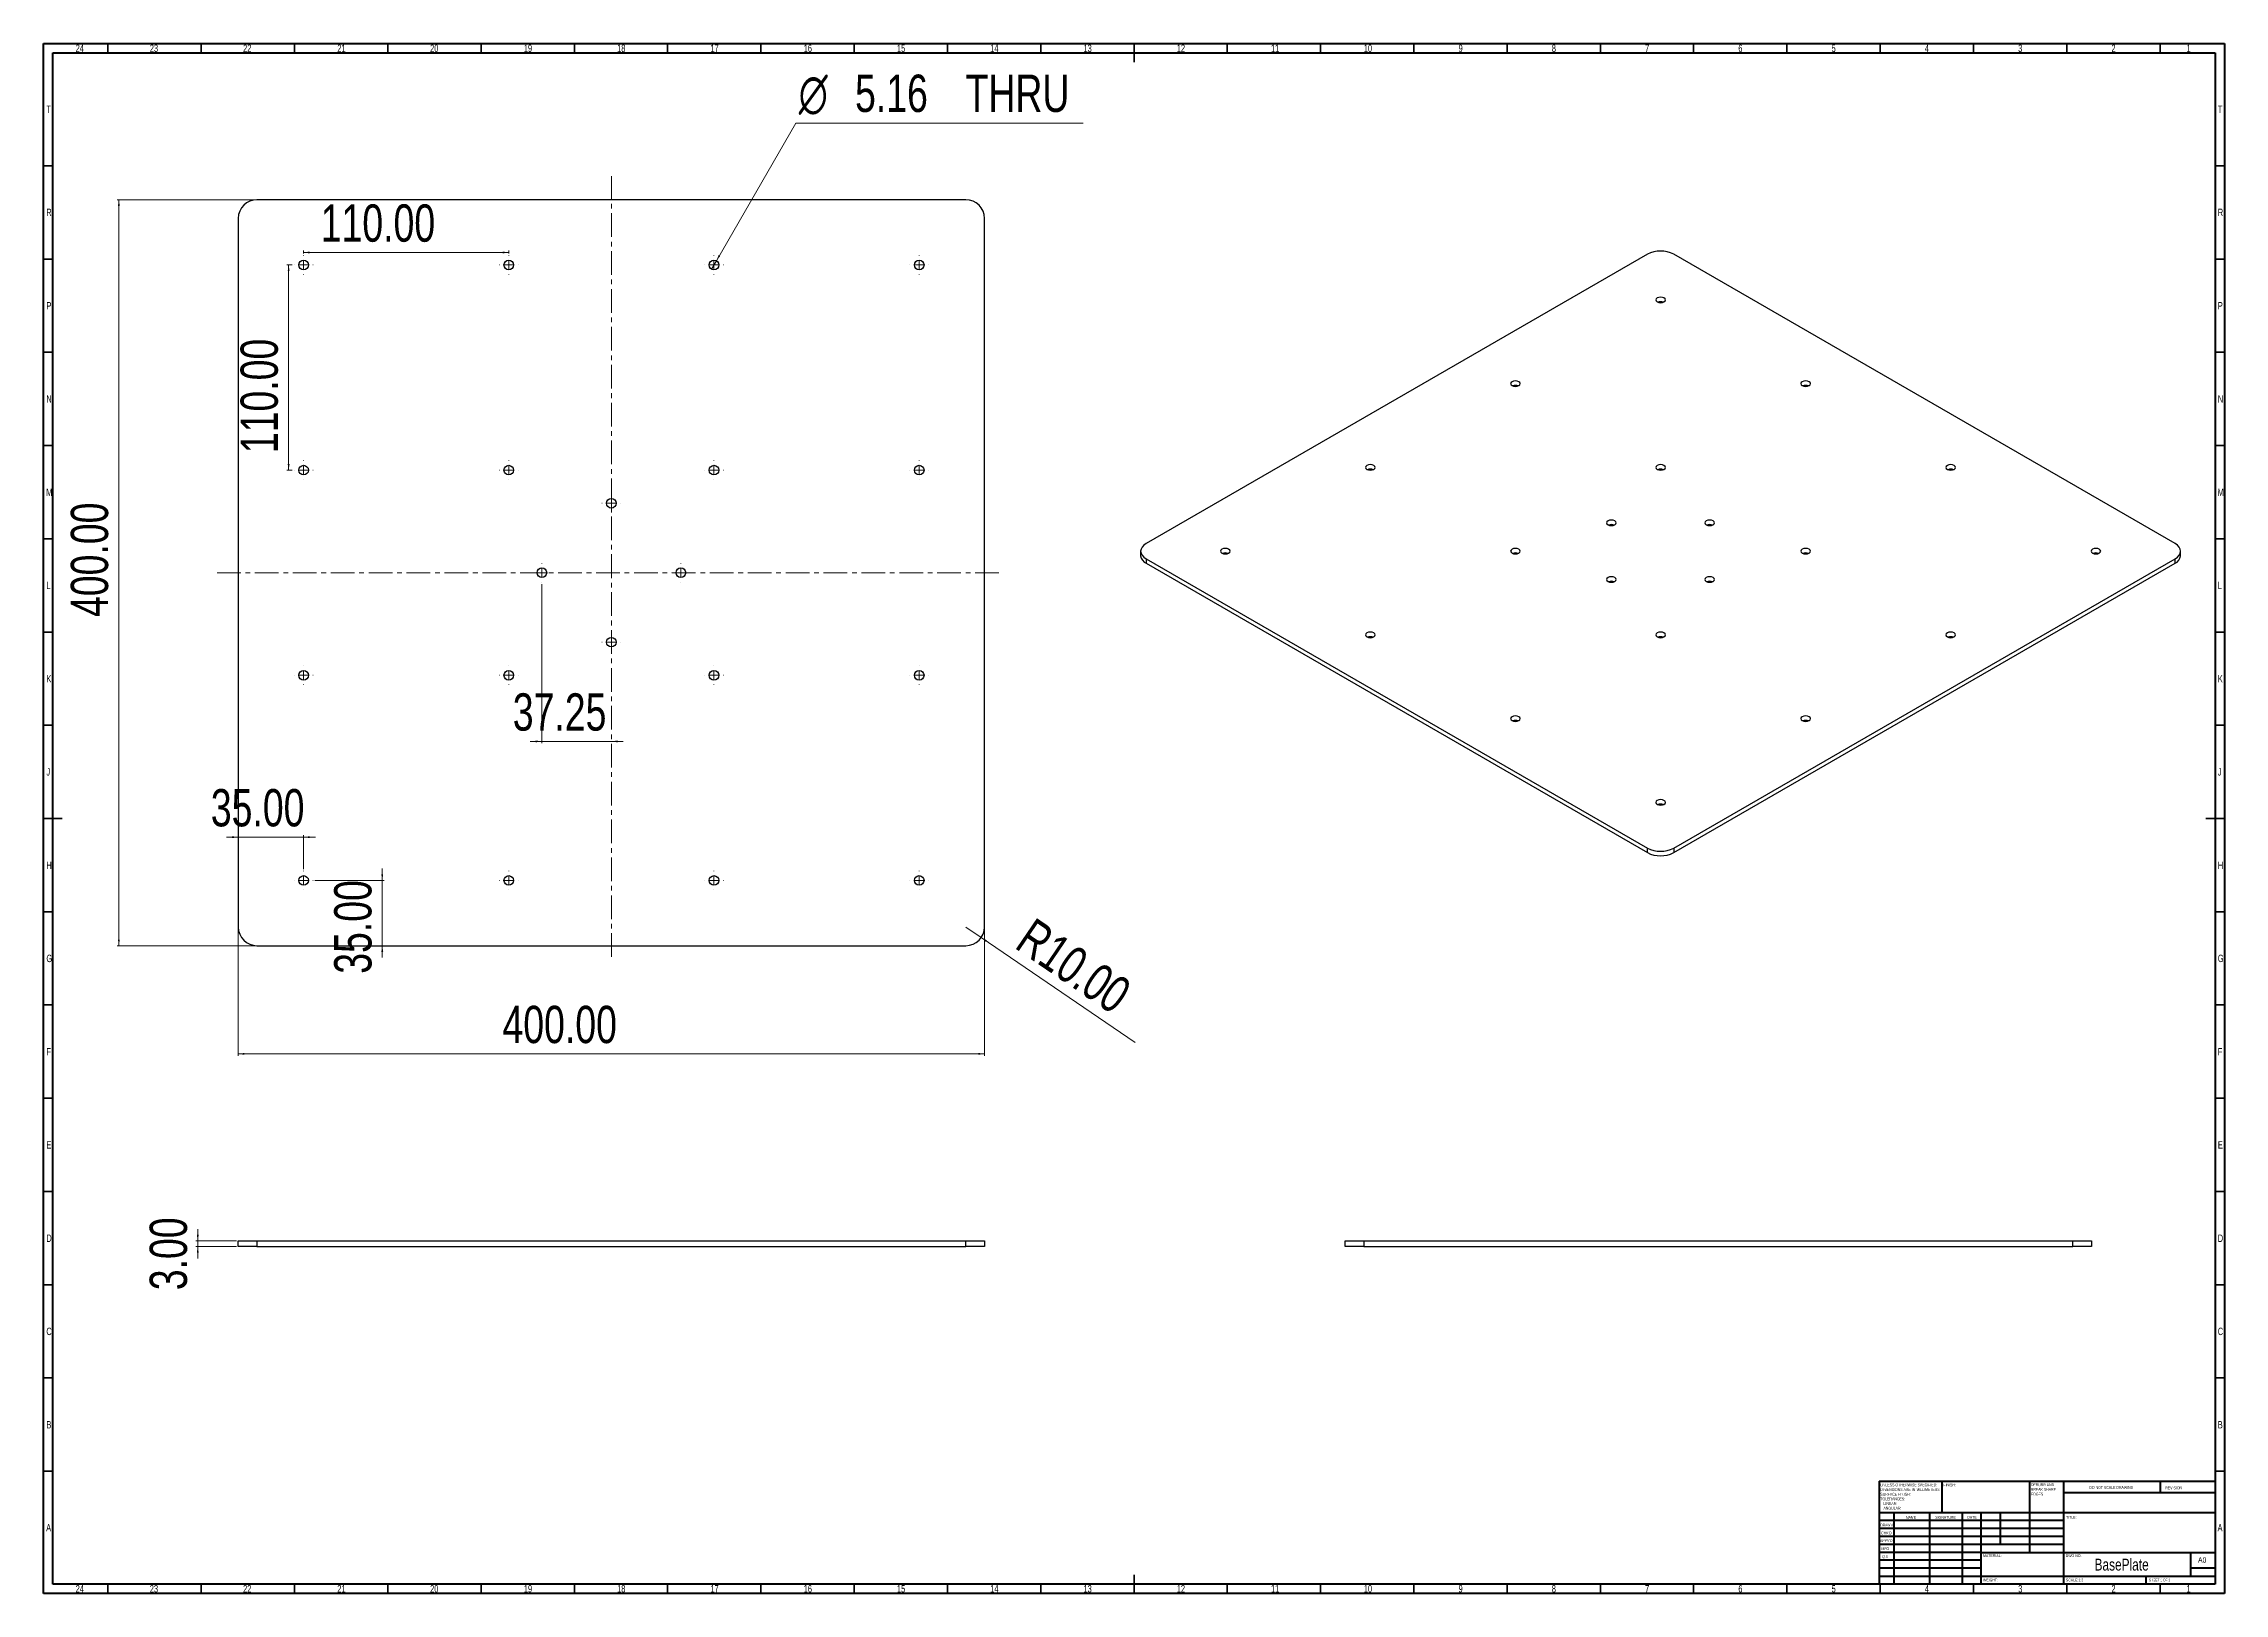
# Model space of a CAD drawing. Header units: inches. Extents: x 13597 to 24437, y 2931 to 11219.
# Drawn here: x 13597 to 14766, y 7395 to 8226 of the extents above; entities that cross this region are included whole.
import ezdxf

# ---------------------------------------------------------------- set-up
doc = ezdxf.new("R2010")
doc.units = ezdxf.units.IN
doc.header["$MEASUREMENT"] = 0
doc.linetypes.add('CENTERX2', pattern=[20.32, 12.7, -2.54, 2.54, -2.54])
doc.styles.add('SLDTEXTSTYLE0', font='TXT', dxfattribs={"width": 0.75})
doc.styles.add('SLDTEXTSTYLE1', font='TXT', dxfattribs={"width": 0.686449})
doc.styles.add('SLDTEXTSTYLE2', font='TXT', dxfattribs={"width": 0.6875})

msp = doc.modelspace()

# ---------------------------------------------------------------- texts
at = {"color": 7}
for s, height, style, width, p in [('24', 3.9687, 'SLDTEXTSTYLE0', 0.75, (13613.776, 8221.051)), ('23', 3.9687, 'SLDTEXTSTYLE0', 0.75, (13653.526, 8221.051)), ('22', 3.9687, 'SLDTEXTSTYLE0', 0.75, (13703.526, 8221.051)), ('21', 3.9687, 'SLDTEXTSTYLE0', 0.75, (13754.023, 8221.051)), ('20', 3.9687, 'SLDTEXTSTYLE0', 0.75, (13803.775, 8221.051)), ('19', 3.9687, 'SLDTEXTSTYLE0', 0.75, (13854.023, 8221.051)), ('18', 3.9687, 'SLDTEXTSTYLE0', 0.75, (13904.023, 8221.051)), ('17', 3.9687, 'SLDTEXTSTYLE0', 0.75, (13954.023, 8221.051)), ('16', 3.9687, 'SLDTEXTSTYLE0', 0.75, (14004.023, 8221.051)), ('15', 3.9687, 'SLDTEXTSTYLE0', 0.75, (14054.023, 8221.051)), ('14', 3.9687, 'SLDTEXTSTYLE0', 0.75, (14104.023, 8221.051)), ('13', 3.9687, 'SLDTEXTSTYLE0', 0.75, (14154.023, 8221.051)), ('12', 3.9687, 'SLDTEXTSTYLE0', 0.75, (14204.023, 8221.051)), ('11', 3.9687, 'SLDTEXTSTYLE0', 0.75, (14254.519, 8221.051)), ('10', 3.9687, 'SLDTEXTSTYLE0', 0.75, (14304.271, 8221.051)), ('9', 3.969, 'SLDTEXTSTYLE0', 0.75, (14355.055, 8221.051)), ('8', 3.969, 'SLDTEXTSTYLE0', 0.75, (14405.055, 8221.051)), ('7', 3.969, 'SLDTEXTSTYLE0', 0.75, (14455.055, 8221.051)), ('6', 3.969, 'SLDTEXTSTYLE0', 0.75, (14505.055, 8221.051)), ('5', 3.969, 'SLDTEXTSTYLE0', 0.75, (14555.055, 8221.051)), ('4', 3.969, 'SLDTEXTSTYLE0', 0.75, (14605.055, 8221.051)), ('3', 3.969, 'SLDTEXTSTYLE0', 0.75, (14655.055, 8221.051)), ('2', 3.969, 'SLDTEXTSTYLE0', 0.75, (14705.055, 8221.051)), ('1', 3.969, 'SLDTEXTSTYLE0', 0.75, (14745.301, 8221.051)), ('∅', 20, 'SLDTEXTSTYLE0', 0.75, (14001.387, 8188.588)), ('5.16', 20, 'SLDTEXTSTYLE0', 0.75, (14031.55, 8188.893)), ('THRU', 20, 'SLDTEXTSTYLE0', 0.75, (14090.772, 8188.893)), ('T', 3.969, 'SLDTEXTSTYLE0', 0.75, (13598.083, 8188.301)), ('T', 3.969, 'SLDTEXTSTYLE0', 0.75, (14762.083, 8188.301)), ('R', 3.969, 'SLDTEXTSTYLE0', 0.75, (13598.039, 8133.051)), ('110.00', 20, 'SLDTEXTSTYLE0', 0.75, (13745.127, 8119.328)), ('R', 3.969, 'SLDTEXTSTYLE0', 0.75, (14762.039, 8133.051)), ('P', 3.969, 'SLDTEXTSTYLE0', 0.75, (13598.08, 8082.994)), ('P', 3.969, 'SLDTEXTSTYLE0', 0.75, (14762.08, 8082.994)), ('N', 3.969, 'SLDTEXTSTYLE0', 0.75, (13598.058, 8033.051)), ('N', 3.969, 'SLDTEXTSTYLE0', 0.75, (14762.058, 8033.051)), ('M', 3.969, 'SLDTEXTSTYLE0', 0.75, (13597.956, 7982.994)), ('M', 3.969, 'SLDTEXTSTYLE0', 0.75, (14761.956, 7982.994)), ('L', 3.969, 'SLDTEXTSTYLE0', 0.75, (13598.049, 7933.051)), ('L', 3.969, 'SLDTEXTSTYLE0', 0.75, (14762.049, 7933.051)), ('K', 3.969, 'SLDTEXTSTYLE0', 0.75, (13598.083, 7882.994)), ('K', 3.969, 'SLDTEXTSTYLE0', 0.75, (14762.083, 7882.994)), ('37.25', 20, 'SLDTEXTSTYLE0', 0.75, (13848.086, 7857.157)), ('J', 3.969, 'SLDTEXTSTYLE0', 0.75, (13598.06, 7833.051)), ('J', 3.969, 'SLDTEXTSTYLE0', 0.75, (14762.06, 7833.051)), ('35.00', 20, 'SLDTEXTSTYLE0', 0.75, (13686.22, 7805.822)), ('H', 3.969, 'SLDTEXTSTYLE0', 0.75, (13598.085, 7782.994)), ('H', 3.969, 'SLDTEXTSTYLE0', 0.75, (14762.085, 7782.994)), ('G', 3.969, 'SLDTEXTSTYLE0', 0.75, (13598.081, 7733.051)), ('G', 3.969, 'SLDTEXTSTYLE0', 0.75, (14762.081, 7733.051)), ('400.00', 20, 'SLDTEXTSTYLE0', 0.75, (13842.557, 7689.617)), ('F', 3.969, 'SLDTEXTSTYLE0', 0.75, (13598.052, 7682.994)), ('F', 3.969, 'SLDTEXTSTYLE0', 0.75, (14762.052, 7682.994)), ('E', 3.969, 'SLDTEXTSTYLE0', 0.75, (13598.103, 7633.051)), ('E', 3.969, 'SLDTEXTSTYLE0', 0.75, (14762.103, 7633.051)), ('D', 3.969, 'SLDTEXTSTYLE0', 0.75, (13598.047, 7582.994)), ('D', 3.969, 'SLDTEXTSTYLE0', 0.75, (14762.047, 7582.994)), ('C', 3.969, 'SLDTEXTSTYLE0', 0.75, (13598.053, 7533.051)), ('C', 3.969, 'SLDTEXTSTYLE0', 0.75, (14762.053, 7533.051)), ('B', 3.969, 'SLDTEXTSTYLE0', 0.75, (13598.065, 7482.994)), ('B', 3.969, 'SLDTEXTSTYLE0', 0.75, (14762.065, 7482.994)), ('FINISH:', 1.5, 'SLDTEXTSTYLE0', 0.75, (14614.958, 7451.965)), ('DO NOT SCALE DRAWING', 1.5, 'SLDTEXTSTYLE0', 0.75, (14693.202, 7450.579)), ('REVISION', 1.5, 'SLDTEXTSTYLE0', 0.75, (14733.914, 7450.38)), ('NAME', 1.5, 'SLDTEXTSTYLE0', 0.75, (14594.909, 7434.547)), ('SIGNATURE', 1.5, 'SLDTEXTSTYLE0', 0.75, (14610.62, 7434.607)), ('DATE', 1.5, 'SLDTEXTSTYLE0', 0.75, (14627.802, 7434.622)), ('TITLE:', 1.5, 'SLDTEXTSTYLE0', 0.75, (14680.677, 7434.622)), ('A', 3.969, 'SLDTEXTSTYLE0', 0.75, (13597.934, 7427.801)), ("APPV'D", 1.5, 'SLDTEXTSTYLE0', 0.75, (14580.989, 7422.111)), ('DRAWN', 1.5, 'SLDTEXTSTYLE1', 0.686449, (14581.23, 7430.43)), ("CHK'D", 1.5, 'SLDTEXTSTYLE0', 0.75, (14581.526, 7426.207)), ('A', 3.969, 'SLDTEXTSTYLE0', 0.75, (14761.934, 7427.801)), ('MFG', 1.5, 'SLDTEXTSTYLE0', 0.75, (14581.711, 7417.761)), ('Q.A', 1.5, 'SLDTEXTSTYLE0', 0.75, (14582.096, 7413.55)), ('MATERIAL:', 1.5, 'SLDTEXTSTYLE0', 0.75, (14636.233, 7414.032)), ('DWG NO.', 1.5, 'SLDTEXTSTYLE0', 0.75, (14680.54, 7414.032)), ('BasePlate', 6.35, 'SLDTEXTSTYLE0', 0.75, (14695.995, 7406.802)), ('A0', 2.9104, 'SLDTEXTSTYLE0', 0.75, (14751.458, 7411.041)), ('WEIGHT:', 1.4986, 'SLDTEXTSTYLE0', 0.75, (14636.205, 7400.996)), ('SCALE:1:2', 1.5, 'SLDTEXTSTYLE0', 0.75, (14680.661, 7400.946)), ('SHEET 1 OF 1', 1.5, 'SLDTEXTSTYLE2', 0.6875, (14725.065, 7400.946)), ('24', 3.9687, 'SLDTEXTSTYLE0', 0.75, (13613.776, 7395.051)), ('23', 3.9687, 'SLDTEXTSTYLE0', 0.75, (13653.526, 7395.051)), ('22', 3.9687, 'SLDTEXTSTYLE0', 0.75, (13703.526, 7395.051)), ('21', 3.9687, 'SLDTEXTSTYLE0', 0.75, (13754.023, 7395.051)), ('20', 3.9687, 'SLDTEXTSTYLE0', 0.75, (13803.775, 7395.051)), ('19', 3.9687, 'SLDTEXTSTYLE0', 0.75, (13854.023, 7395.051)), ('18', 3.9687, 'SLDTEXTSTYLE0', 0.75, (13904.023, 7395.051)), ('17', 3.9687, 'SLDTEXTSTYLE0', 0.75, (13954.023, 7395.051)), ('16', 3.9687, 'SLDTEXTSTYLE0', 0.75, (14004.023, 7395.051)), ('15', 3.9687, 'SLDTEXTSTYLE0', 0.75, (14054.023, 7395.051)), ('14', 3.9687, 'SLDTEXTSTYLE0', 0.75, (14104.023, 7395.051)), ('13', 3.9687, 'SLDTEXTSTYLE0', 0.75, (14154.023, 7395.051)), ('12', 3.9687, 'SLDTEXTSTYLE0', 0.75, (14204.023, 7395.051)), ('11', 3.9687, 'SLDTEXTSTYLE0', 0.75, (14254.519, 7395.051)), ('10', 3.9687, 'SLDTEXTSTYLE0', 0.75, (14304.271, 7395.051)), ('9', 3.969, 'SLDTEXTSTYLE0', 0.75, (14355.055, 7395.051)), ('8', 3.969, 'SLDTEXTSTYLE0', 0.75, (14405.055, 7395.051)), ('7', 3.969, 'SLDTEXTSTYLE0', 0.75, (14455.055, 7395.051)), ('6', 3.969, 'SLDTEXTSTYLE0', 0.75, (14505.055, 7395.051)), ('5', 3.969, 'SLDTEXTSTYLE0', 0.75, (14555.055, 7395.051)), ('4', 3.969, 'SLDTEXTSTYLE0', 0.75, (14605.055, 7395.051)), ('3', 3.969, 'SLDTEXTSTYLE0', 0.75, (14655.055, 7395.051)), ('2', 3.969, 'SLDTEXTSTYLE0', 0.75, (14705.055, 7395.051)), ('1', 3.969, 'SLDTEXTSTYLE0', 0.75, (14745.301, 7395.051))]:
    msp.add_text(s, height=height, dxfattribs=dict(at, style=style, width=width)).set_placement(p)
at = {"color": 7, "style": 'SLDTEXTSTYLE0', "width": 0.75}
for s, rotation, p in [('110.00', 90, (13722.149, 8005.955)), ('400.00', 90, (13631.157, 7918.092)), ('35.00', 90, (13772.33, 7726.794)), ('R10.00', 325.735661, (14116.452, 7740.977)), ('3.00', 90, (13673.445, 7557.114))]:
    msp.add_text(s, height=20, rotation=rotation, dxfattribs=at).set_placement(p)
at = {"color": 0, "style": 'SLDTEXTSTYLE0', "width": 0.75}
for s, p in [('SURFACE FINISH:', (14581.181, 7446.966)), ('UNLESS OTHERWISE SPECIFIED:', (14581.181, 7451.966)), ('DIMENSIONS ARE IN MILLIMETERS', (14581.181, 7449.466)), ('DEBURR AND', (14661.896, 7452.049)), ('BREAK SHARP', (14661.896, 7449.549)), ('EDGES', (14661.896, 7447.049)), ('TOLERANCES:', (14581.181, 7444.466)), ('ANGULAR:', (14582.868, 7439.466)), ('LINEAR:', (14582.868, 7441.966))]:
    msp.add_text(s, height=1.5, dxfattribs=at).set_placement(p)

# ---------------------------------------------------------------- linework, layer by layer
at = {"color": 7, "linetype": 'Continuous', "lineweight": 70}
for p, q in [((13596.587, 7394.546), (13596.587, 8225.546)), ((13596.587, 8225.546), (14765.587, 8225.546)), ((13601.587, 7399.546), (13601.587, 8220.546)), ((13601.587, 8220.546), (14760.587, 8220.546)), ((14760.587, 8220.546), (14760.587, 7399.546)), ((14765.587, 8225.546), (14765.587, 7394.546)), ((14765.587, 7394.546), (13596.587, 7394.546)), ((14760.587, 7399.546), (13601.587, 7399.546))]:
    msp.add_line(p, q, dxfattribs=at)
at = {"color": 7, "linetype": 'Continuous', "lineweight": 35}
for p, q in [((13631.087, 8220.546), (13631.087, 8225.546)), ((13681.087, 8220.546), (13681.087, 8225.546)), ((13731.087, 8220.546), (13731.087, 8225.546)), ((13781.087, 8220.546), (13781.087, 8225.546)), ((13831.087, 8220.546), (13831.087, 8225.546)), ((13881.087, 8220.546), (13881.087, 8225.546)), ((13931.087, 8220.546), (13931.087, 8225.546)), ((13981.087, 8220.546), (13981.087, 8225.546)), ((14031.087, 8220.546), (14031.087, 8225.546)), ((14081.087, 8220.546), (14081.087, 8225.546)), ((14131.087, 8220.546), (14131.087, 8225.546)), ((14181.087, 8225.546), (14181.087, 8215.546)), ((14181.087, 8220.546), (14181.087, 8225.546)), ((14231.087, 8220.546), (14231.087, 8225.546)), ((14281.087, 8220.546), (14281.087, 8225.546)), ((14331.087, 8220.546), (14331.087, 8225.546)), ((14381.087, 8220.546), (14381.087, 8225.546)), ((14431.087, 8220.546), (14431.087, 8225.546)), ((14481.087, 8220.546), (14481.087, 8225.546)), ((14531.087, 8220.546), (14531.087, 8225.546)), ((14581.087, 8220.546), (14581.087, 8225.546)), ((14631.087, 8220.546), (14631.087, 8225.546)), ((14681.087, 8220.546), (14681.087, 8225.546)), ((14731.087, 8220.546), (14731.087, 8225.546)), ((13601.587, 8160.046), (13596.587, 8160.046)), ((14760.587, 8160.046), (14765.587, 8160.046)), ((13601.587, 8110.046), (13596.587, 8110.046)), ((14760.587, 8110.046), (14765.587, 8110.046)), ((13601.587, 8060.046), (13596.587, 8060.046)), ((14760.587, 8060.046), (14765.587, 8060.046)), ((13601.587, 8010.046), (13596.587, 8010.046)), ((14760.587, 8010.046), (14765.587, 8010.046)), ((13601.587, 7960.046), (13596.587, 7960.046)), ((14760.587, 7960.046), (14765.587, 7960.046)), ((13601.587, 7910.046), (13596.587, 7910.046)), ((14760.587, 7910.046), (14765.587, 7910.046)), ((13601.587, 7860.046), (13596.587, 7860.046)), ((14760.587, 7860.046), (14765.587, 7860.046)), ((13596.587, 7810.046), (13606.587, 7810.046)), ((13601.587, 7810.046), (13596.587, 7810.046)), ((14765.587, 7810.046), (14755.587, 7810.046)), ((14760.587, 7810.046), (14765.587, 7810.046)), ((13601.587, 7760.046), (13596.587, 7760.046)), ((14760.587, 7760.046), (14765.587, 7760.046)), ((13601.587, 7710.046), (13596.587, 7710.046)), ((14760.587, 7710.046), (14765.587, 7710.046)), ((13601.587, 7660.046), (13596.587, 7660.046)), ((14760.587, 7660.046), (14765.587, 7660.046)), ((13601.587, 7610.046), (13596.587, 7610.046)), ((14760.587, 7610.046), (14765.587, 7610.046)), ((13601.587, 7560.046), (13596.587, 7560.046)), ((14760.587, 7560.046), (14765.587, 7560.046)), ((13601.587, 7510.046), (13596.587, 7510.046)), ((14760.587, 7510.046), (14765.587, 7510.046)), ((13601.587, 7460.046), (13596.587, 7460.046)), ((14760.587, 7460.046), (14765.587, 7460.046)), ((14181.087, 7394.546), (14181.087, 7404.546)), ((13631.087, 7399.546), (13631.087, 7394.546)), ((13681.087, 7399.546), (13681.087, 7394.546)), ((13731.087, 7399.546), (13731.087, 7394.546)), ((13781.087, 7399.546), (13781.087, 7394.546)), ((13831.087, 7399.546), (13831.087, 7394.546)), ((13881.087, 7399.546), (13881.087, 7394.546)), ((13931.087, 7399.546), (13931.087, 7394.546)), ((13981.087, 7399.546), (13981.087, 7394.546)), ((14031.087, 7399.546), (14031.087, 7394.546)), ((14081.087, 7399.546), (14081.087, 7394.546)), ((14131.087, 7399.546), (14131.087, 7394.546)), ((14181.087, 7399.546), (14181.087, 7394.546)), ((14231.087, 7399.546), (14231.087, 7394.546)), ((14281.087, 7399.546), (14281.087, 7394.546)), ((14331.087, 7399.546), (14331.087, 7394.546)), ((14381.087, 7399.546), (14381.087, 7394.546)), ((14431.087, 7399.546), (14431.087, 7394.546)), ((14481.087, 7399.546), (14481.087, 7394.546)), ((14531.087, 7399.546), (14531.087, 7394.546)), ((14581.087, 7399.546), (14581.087, 7394.546)), ((14631.087, 7399.546), (14631.087, 7394.546)), ((14681.087, 7399.546), (14681.087, 7394.546)), ((14731.087, 7399.546), (14731.087, 7394.546))]:
    msp.add_line(p, q, dxfattribs=at)
at = {"color": 7, "linetype": 'Continuous', "lineweight": 0}
for p, q in [((13957.228, 8109.07), (13999.8, 8182.806)), ((13999.8, 8182.806), (14153.911, 8182.806)), ((13709.938, 8141.836), (13635.938, 8141.836)), ((13636.938, 8141.836), (13636.938, 7741.836)), ((13735.938, 8112.916), (13735.938, 8114.547)), ((13735.938, 8113.547), (13845.938, 8113.547)), ((13845.938, 8112.916), (13845.938, 8114.547)), ((13729.858, 8106.836), (13726.93, 8106.836)), ((13727.93, 8106.836), (13727.93, 7996.836)), ((13954.648, 8104.601), (13957.228, 8109.07)), ((13729.858, 7996.836), (13726.93, 7996.836)), ((13863.688, 7935.756), (13863.688, 7850.376)), ((13863.688, 7851.376), (13857.338, 7851.376)), ((13863.688, 7851.376), (13900.938, 7851.376)), ((13900.938, 7851.376), (13907.288, 7851.376)), ((13700.938, 7800.041), (13694.588, 7800.041)), ((13735.938, 7800.041), (13700.938, 7800.041)), ((13735.938, 7782.916), (13735.938, 7801.041)), ((13735.938, 7800.041), (13742.288, 7800.041)), ((13742.018, 7776.836), (13779.112, 7776.836)), ((13778.112, 7776.836), (13778.112, 7783.186)), ((13778.112, 7776.836), (13778.112, 7741.836)), ((13700.938, 7750.836), (13700.938, 7682.836)), ((14099.202, 7746.205), (14090.938, 7751.836)), ((14100.938, 7750.836), (14100.938, 7682.836)), ((13709.938, 7741.836), (13635.938, 7741.836)), ((13778.112, 7741.836), (13778.112, 7735.486)), ((14099.202, 7746.205), (14181.76, 7689.964)), ((13700.938, 7683.836), (14100.938, 7683.836)), ((13679.227, 7583.556), (13679.227, 7589.906)), ((13699.938, 7583.556), (13678.227, 7583.556)), ((13699.938, 7580.556), (13678.227, 7580.556)), ((13679.227, 7583.556), (13679.227, 7580.556)), ((13679.227, 7580.556), (13679.227, 7574.206))]:
    msp.add_line(p, q, dxfattribs=at)
at = {"color": 7, "linetype": 'CENTERX2', "lineweight": 18}
for p, q in [((13900.938, 7735.792), (13900.938, 8154.402)), ((13689.565, 7941.836), (14110.611, 7941.836))]:
    msp.add_line(p, q, dxfattribs=at)
at = {"color": 7, "linetype": 'Continuous', "lineweight": 25}
for p, q in [((14090.938, 8141.836), (13710.938, 8141.836)), ((13700.938, 8131.836), (13700.938, 7751.836)), ((14100.938, 7751.836), (14100.938, 8131.836)), ((14456.281, 8112.598), (14187.581, 7957.481)), ((14739.124, 7957.481), (14470.424, 8112.598)), ((14462.365, 8089.482), (14461.528, 8089.159)), ((14463.353, 8089.596), (14462.365, 8089.482)), ((14464.34, 8089.482), (14463.353, 8089.596)), ((14465.177, 8089.159), (14464.34, 8089.482)), ((14460.969, 8088.676), (14460.773, 8088.106)), ((14460.773, 8088.106), (14460.969, 8087.536)), ((14461.528, 8089.159), (14460.969, 8088.676)), ((14460.969, 8087.536), (14461.528, 8087.053)), ((14461.528, 8087.053), (14462.365, 8086.73)), ((14462.365, 8086.73), (14463.353, 8086.617)), ((14463.353, 8086.617), (14464.34, 8086.73)), ((14464.34, 8086.73), (14465.177, 8087.053)), ((14465.736, 8088.676), (14465.177, 8089.159)), ((14465.177, 8087.053), (14465.736, 8087.536)), ((14465.933, 8088.106), (14465.736, 8088.676)), ((14465.736, 8087.536), (14465.933, 8088.106)), ((14383.187, 8043.774), (14382.991, 8043.204)), ((14382.991, 8043.204), (14383.187, 8042.634)), ((14383.746, 8044.257), (14383.187, 8043.774)), ((14384.583, 8044.58), (14383.746, 8044.257)), ((14385.571, 8044.693), (14384.583, 8044.58)), ((14386.558, 8044.58), (14385.571, 8044.693)), ((14387.395, 8044.257), (14386.558, 8044.58)), ((14387.954, 8043.774), (14387.395, 8044.257)), ((14388.151, 8043.204), (14387.954, 8043.774)), ((14387.954, 8042.634), (14388.151, 8043.204)), ((14538.751, 8043.774), (14538.554, 8043.204)), ((14538.554, 8043.204), (14538.751, 8042.634)), ((14539.31, 8044.257), (14538.751, 8043.774)), ((14540.147, 8044.58), (14539.31, 8044.257)), ((14541.134, 8044.693), (14540.147, 8044.58)), ((14542.122, 8044.58), (14541.134, 8044.693)), ((14542.959, 8044.257), (14542.122, 8044.58)), ((14543.518, 8043.774), (14542.959, 8044.257)), ((14543.714, 8043.204), (14543.518, 8043.774)), ((14543.518, 8042.634), (14543.714, 8043.204)), ((14383.187, 8042.634), (14383.746, 8042.151)), ((14383.746, 8042.151), (14384.583, 8041.828)), ((14384.583, 8041.828), (14385.571, 8041.714)), ((14385.571, 8041.714), (14386.558, 8041.828)), ((14386.558, 8041.828), (14387.395, 8042.151)), ((14387.395, 8042.151), (14387.954, 8042.634)), ((14538.751, 8042.634), (14539.31, 8042.151)), ((14539.31, 8042.151), (14540.147, 8041.828)), ((14540.147, 8041.828), (14541.134, 8041.714)), ((14541.134, 8041.714), (14542.122, 8041.828)), ((14542.122, 8041.828), (14542.959, 8042.151)), ((14542.959, 8042.151), (14543.518, 8042.634)), ((14305.405, 7998.871), (14305.209, 7998.301)), ((14305.209, 7998.301), (14305.405, 7997.731)), ((14305.965, 7999.354), (14305.405, 7998.871)), ((14305.405, 7997.731), (14305.965, 7997.248)), ((14306.802, 7999.677), (14305.965, 7999.354)), ((14305.965, 7997.248), (14306.802, 7996.925)), ((14307.789, 7999.791), (14306.802, 7999.677)), ((14306.802, 7996.925), (14307.789, 7996.812)), ((14308.776, 7999.677), (14307.789, 7999.791)), ((14307.789, 7996.812), (14308.776, 7996.925)), ((14309.613, 7999.354), (14308.776, 7999.677)), ((14308.776, 7996.925), (14309.613, 7997.248)), ((14310.173, 7998.871), (14309.613, 7999.354)), ((14309.613, 7997.248), (14310.173, 7997.731)), ((14310.369, 7998.301), (14310.173, 7998.871)), ((14310.173, 7997.731), (14310.369, 7998.301)), ((14460.969, 7998.871), (14460.773, 7998.301)), ((14460.773, 7998.301), (14460.969, 7997.731)), ((14461.528, 7999.354), (14460.969, 7998.871)), ((14460.969, 7997.731), (14461.528, 7997.248)), ((14462.365, 7999.677), (14461.528, 7999.354)), ((14461.528, 7997.248), (14462.365, 7996.925)), ((14463.353, 7999.791), (14462.365, 7999.677)), ((14462.365, 7996.925), (14463.353, 7996.812)), ((14464.34, 7999.677), (14463.353, 7999.791)), ((14463.353, 7996.812), (14464.34, 7996.925)), ((14465.177, 7999.354), (14464.34, 7999.677)), ((14464.34, 7996.925), (14465.177, 7997.248)), ((14465.736, 7998.871), (14465.177, 7999.354)), ((14465.177, 7997.248), (14465.736, 7997.731)), ((14465.933, 7998.301), (14465.736, 7998.871)), ((14465.736, 7997.731), (14465.933, 7998.301)), ((14616.532, 7998.871), (14616.336, 7998.301)), ((14616.336, 7998.301), (14616.532, 7997.731)), ((14617.092, 7999.354), (14616.532, 7998.871)), ((14616.532, 7997.731), (14617.092, 7997.248)), ((14617.929, 7999.677), (14617.092, 7999.354)), ((14617.092, 7997.248), (14617.929, 7996.925)), ((14618.916, 7999.791), (14617.929, 7999.677)), ((14617.929, 7996.925), (14618.916, 7996.812)), ((14619.903, 7999.677), (14618.916, 7999.791)), ((14618.916, 7996.812), (14619.903, 7996.925)), ((14620.74, 7999.354), (14619.903, 7999.677)), ((14619.903, 7996.925), (14620.74, 7997.248)), ((14621.3, 7998.871), (14620.74, 7999.354)), ((14620.74, 7997.248), (14621.3, 7997.731)), ((14621.496, 7998.301), (14621.3, 7998.871)), ((14621.3, 7997.731), (14621.496, 7998.301)), ((14434.629, 7969.174), (14434.433, 7968.604)), ((14434.433, 7968.604), (14434.629, 7968.035)), ((14435.188, 7969.658), (14434.629, 7969.174)), ((14434.629, 7968.035), (14435.188, 7967.551)), ((14436.025, 7969.981), (14435.188, 7969.658)), ((14435.188, 7967.551), (14436.025, 7967.228)), ((14437.013, 7970.094), (14436.025, 7969.981)), ((14436.025, 7967.228), (14437.013, 7967.115)), ((14438, 7969.981), (14437.013, 7970.094)), ((14437.013, 7967.115), (14438, 7967.228)), ((14438.837, 7969.658), (14438, 7969.981)), ((14438, 7967.228), (14438.837, 7967.551)), ((14439.396, 7969.174), (14438.837, 7969.658)), ((14438.837, 7967.551), (14439.396, 7968.035)), ((14439.593, 7968.604), (14439.396, 7969.174)), ((14439.396, 7968.035), (14439.593, 7968.604)), ((14487.309, 7969.174), (14487.112, 7968.604)), ((14487.112, 7968.604), (14487.309, 7968.035)), ((14487.868, 7969.658), (14487.309, 7969.174)), ((14487.309, 7968.035), (14487.868, 7967.551)), ((14488.705, 7969.981), (14487.868, 7969.658)), ((14487.868, 7967.551), (14488.705, 7967.228)), ((14489.692, 7970.094), (14488.705, 7969.981)), ((14488.705, 7967.228), (14489.692, 7967.115)), ((14490.68, 7969.981), (14489.692, 7970.094)), ((14489.692, 7967.115), (14490.68, 7967.228)), ((14491.517, 7969.658), (14490.68, 7969.981)), ((14490.68, 7967.228), (14491.517, 7967.551)), ((14492.076, 7969.174), (14491.517, 7969.658)), ((14491.517, 7967.551), (14492.076, 7968.035)), ((14492.272, 7968.604), (14492.076, 7969.174)), ((14492.076, 7968.035), (14492.272, 7968.604)), ((14184.844, 7954.525), (14184.652, 7953.399)), ((14184.652, 7953.399), (14184.652, 7950.949)), ((14184.652, 7953.399), (14184.844, 7952.273)), ((14185.413, 7955.608), (14184.844, 7954.525)), ((14184.844, 7952.273), (14185.413, 7951.19)), ((14186.337, 7956.606), (14185.413, 7955.608)), ((14185.413, 7951.19), (14186.337, 7950.192)), ((14187.581, 7957.481), (14186.337, 7956.606)), ((14186.337, 7950.192), (14187.581, 7949.317)), ((14187.581, 7949.317), (14456.281, 7794.199)), ((14187.581, 7949.317), (14187.581, 7946.867)), ((14227.624, 7953.969), (14227.427, 7953.399)), ((14227.427, 7953.399), (14227.624, 7952.829)), ((14228.183, 7954.452), (14227.624, 7953.969)), ((14227.624, 7952.829), (14228.183, 7952.346)), ((14229.02, 7954.775), (14228.183, 7954.452)), ((14228.183, 7952.346), (14229.02, 7952.023)), ((14230.007, 7954.888), (14229.02, 7954.775)), ((14229.02, 7952.023), (14230.007, 7951.909)), ((14230.995, 7954.775), (14230.007, 7954.888)), ((14230.007, 7951.909), (14230.995, 7952.023)), ((14231.832, 7954.452), (14230.995, 7954.775)), ((14230.995, 7952.023), (14231.832, 7952.346)), ((14232.391, 7953.969), (14231.832, 7954.452)), ((14231.832, 7952.346), (14232.391, 7952.829)), ((14232.587, 7953.399), (14232.391, 7953.969)), ((14232.391, 7952.829), (14232.587, 7953.399)), ((14383.187, 7953.969), (14382.991, 7953.399)), ((14382.991, 7953.399), (14383.187, 7952.829)), ((14383.746, 7954.452), (14383.187, 7953.969)), ((14383.187, 7952.829), (14383.746, 7952.346)), ((14384.583, 7954.775), (14383.746, 7954.452)), ((14383.746, 7952.346), (14384.583, 7952.023)), ((14385.571, 7954.888), (14384.583, 7954.775)), ((14384.583, 7952.023), (14385.571, 7951.909)), ((14386.558, 7954.775), (14385.571, 7954.888)), ((14385.571, 7951.909), (14386.558, 7952.023)), ((14387.395, 7954.452), (14386.558, 7954.775)), ((14386.558, 7952.023), (14387.395, 7952.346)), ((14387.954, 7953.969), (14387.395, 7954.452)), ((14387.395, 7952.346), (14387.954, 7952.829)), ((14388.151, 7953.399), (14387.954, 7953.969)), ((14387.954, 7952.829), (14388.151, 7953.399)), ((14470.424, 7794.199), (14739.124, 7949.317)), ((14538.751, 7953.969), (14538.554, 7953.399)), ((14538.554, 7953.399), (14538.751, 7952.829)), ((14539.31, 7954.452), (14538.751, 7953.969)), ((14538.751, 7952.829), (14539.31, 7952.346)), ((14540.147, 7954.775), (14539.31, 7954.452)), ((14539.31, 7952.346), (14540.147, 7952.023)), ((14541.134, 7954.888), (14540.147, 7954.775)), ((14540.147, 7952.023), (14541.134, 7951.909)), ((14542.122, 7954.775), (14541.134, 7954.888)), ((14541.134, 7951.909), (14542.122, 7952.023)), ((14542.959, 7954.452), (14542.122, 7954.775)), ((14542.122, 7952.023), (14542.959, 7952.346)), ((14543.518, 7953.969), (14542.959, 7954.452)), ((14542.959, 7952.346), (14543.518, 7952.829)), ((14543.714, 7953.399), (14543.518, 7953.969)), ((14543.518, 7952.829), (14543.714, 7953.399)), ((14694.314, 7953.969), (14694.118, 7953.399)), ((14694.118, 7953.399), (14694.314, 7952.829)), ((14694.873, 7954.452), (14694.314, 7953.969)), ((14694.314, 7952.829), (14694.873, 7952.346)), ((14695.71, 7954.775), (14694.873, 7954.452)), ((14694.873, 7952.346), (14695.71, 7952.023)), ((14696.698, 7954.888), (14695.71, 7954.775)), ((14695.71, 7952.023), (14696.698, 7951.909)), ((14697.685, 7954.775), (14696.698, 7954.888)), ((14696.698, 7951.909), (14697.685, 7952.023)), ((14698.522, 7954.452), (14697.685, 7954.775)), ((14697.685, 7952.023), (14698.522, 7952.346)), ((14699.081, 7953.969), (14698.522, 7954.452)), ((14698.522, 7952.346), (14699.081, 7952.829)), ((14699.278, 7953.399), (14699.081, 7953.969)), ((14699.081, 7952.829), (14699.278, 7953.399)), ((14740.368, 7956.606), (14739.124, 7957.481)), ((14739.124, 7949.317), (14740.368, 7950.192)), ((14739.124, 7946.867), (14739.124, 7949.317)), ((14741.292, 7955.608), (14740.368, 7956.606)), ((14740.368, 7950.192), (14741.292, 7951.19)), ((14741.861, 7954.525), (14741.292, 7955.608)), ((14741.292, 7951.19), (14741.861, 7952.273)), ((14742.053, 7953.399), (14741.861, 7954.525)), ((14741.861, 7952.273), (14742.053, 7953.399)), ((14742.053, 7950.949), (14742.053, 7953.399)), ((14187.581, 7946.867), (14456.281, 7791.75)), ((14434.629, 7938.763), (14434.433, 7938.193)), ((14434.433, 7938.193), (14434.629, 7937.623)), ((14435.188, 7939.246), (14434.629, 7938.763)), ((14434.629, 7937.623), (14435.188, 7937.14)), ((14436.025, 7939.569), (14435.188, 7939.246)), ((14437.013, 7939.683), (14436.025, 7939.569)), ((14438, 7939.569), (14437.013, 7939.683)), ((14438.837, 7939.246), (14438, 7939.569)), ((14439.396, 7938.763), (14438.837, 7939.246)), ((14438.837, 7937.14), (14439.396, 7937.623)), ((14439.593, 7938.193), (14439.396, 7938.763)), ((14439.396, 7937.623), (14439.593, 7938.193)), ((14470.424, 7791.75), (14739.124, 7946.867)), ((14487.309, 7938.763), (14487.112, 7938.193)), ((14487.112, 7938.193), (14487.309, 7937.623)), ((14487.868, 7939.246), (14487.309, 7938.763)), ((14487.309, 7937.623), (14487.868, 7937.14)), ((14488.705, 7939.569), (14487.868, 7939.246)), ((14489.692, 7939.683), (14488.705, 7939.569)), ((14490.68, 7939.569), (14489.692, 7939.683)), ((14491.517, 7939.246), (14490.68, 7939.569)), ((14492.076, 7938.763), (14491.517, 7939.246)), ((14491.517, 7937.14), (14492.076, 7937.623)), ((14492.272, 7938.193), (14492.076, 7938.763)), ((14492.076, 7937.623), (14492.272, 7938.193)), ((14435.188, 7937.14), (14436.025, 7936.817)), ((14436.025, 7936.817), (14437.013, 7936.704)), ((14437.013, 7936.704), (14438, 7936.817)), ((14438, 7936.817), (14438.837, 7937.14)), ((14487.868, 7937.14), (14488.705, 7936.817)), ((14488.705, 7936.817), (14489.692, 7936.704)), ((14489.692, 7936.704), (14490.68, 7936.817)), ((14490.68, 7936.817), (14491.517, 7937.14)), ((14305.405, 7909.066), (14305.209, 7908.496)), ((14305.209, 7908.496), (14305.405, 7907.926)), ((14305.965, 7909.55), (14305.405, 7909.066)), ((14305.405, 7907.926), (14305.965, 7907.443)), ((14306.802, 7909.872), (14305.965, 7909.55)), ((14305.965, 7907.443), (14306.802, 7907.12)), ((14307.789, 7909.986), (14306.802, 7909.872)), ((14306.802, 7907.12), (14307.789, 7907.007)), ((14308.776, 7909.872), (14307.789, 7909.986)), ((14307.789, 7907.007), (14308.776, 7907.12)), ((14309.613, 7909.55), (14308.776, 7909.872)), ((14308.776, 7907.12), (14309.613, 7907.443)), ((14310.173, 7909.066), (14309.613, 7909.55)), ((14309.613, 7907.443), (14310.173, 7907.926)), ((14310.369, 7908.496), (14310.173, 7909.066)), ((14310.173, 7907.926), (14310.369, 7908.496)), ((14460.969, 7909.066), (14460.773, 7908.496)), ((14460.773, 7908.496), (14460.969, 7907.926)), ((14461.528, 7909.55), (14460.969, 7909.066)), ((14460.969, 7907.926), (14461.528, 7907.443)), ((14462.365, 7909.872), (14461.528, 7909.55)), ((14461.528, 7907.443), (14462.365, 7907.12)), ((14463.353, 7909.986), (14462.365, 7909.872)), ((14462.365, 7907.12), (14463.353, 7907.007)), ((14464.34, 7909.872), (14463.353, 7909.986)), ((14463.353, 7907.007), (14464.34, 7907.12)), ((14465.177, 7909.55), (14464.34, 7909.872)), ((14464.34, 7907.12), (14465.177, 7907.443)), ((14465.736, 7909.066), (14465.177, 7909.55)), ((14465.177, 7907.443), (14465.736, 7907.926)), ((14465.933, 7908.496), (14465.736, 7909.066)), ((14465.736, 7907.926), (14465.933, 7908.496)), ((14616.532, 7909.066), (14616.336, 7908.496)), ((14616.336, 7908.496), (14616.532, 7907.926)), ((14617.092, 7909.55), (14616.532, 7909.066)), ((14616.532, 7907.926), (14617.092, 7907.443)), ((14617.929, 7909.872), (14617.092, 7909.55)), ((14617.092, 7907.443), (14617.929, 7907.12)), ((14618.916, 7909.986), (14617.929, 7909.872)), ((14617.929, 7907.12), (14618.916, 7907.007)), ((14619.903, 7909.872), (14618.916, 7909.986)), ((14618.916, 7907.007), (14619.903, 7907.12)), ((14620.74, 7909.55), (14619.903, 7909.872)), ((14619.903, 7907.12), (14620.74, 7907.443)), ((14621.3, 7909.066), (14620.74, 7909.55)), ((14620.74, 7907.443), (14621.3, 7907.926)), ((14621.496, 7908.496), (14621.3, 7909.066)), ((14621.3, 7907.926), (14621.496, 7908.496)), ((14383.187, 7864.164), (14382.991, 7863.594)), ((14382.991, 7863.594), (14383.187, 7863.024)), ((14383.746, 7864.647), (14383.187, 7864.164)), ((14383.187, 7863.024), (14383.746, 7862.541)), ((14384.583, 7864.97), (14383.746, 7864.647)), ((14383.746, 7862.541), (14384.583, 7862.218)), ((14385.571, 7865.083), (14384.583, 7864.97)), ((14384.583, 7862.218), (14385.571, 7862.105)), ((14386.558, 7864.97), (14385.571, 7865.083)), ((14385.571, 7862.105), (14386.558, 7862.218)), ((14387.395, 7864.647), (14386.558, 7864.97)), ((14386.558, 7862.218), (14387.395, 7862.541)), ((14387.954, 7864.164), (14387.395, 7864.647)), ((14387.395, 7862.541), (14387.954, 7863.024)), ((14388.151, 7863.594), (14387.954, 7864.164)), ((14387.954, 7863.024), (14388.151, 7863.594)), ((14538.751, 7864.164), (14538.554, 7863.594)), ((14538.554, 7863.594), (14538.751, 7863.024)), ((14539.31, 7864.647), (14538.751, 7864.164)), ((14538.751, 7863.024), (14539.31, 7862.541)), ((14540.147, 7864.97), (14539.31, 7864.647)), ((14539.31, 7862.541), (14540.147, 7862.218)), ((14541.134, 7865.083), (14540.147, 7864.97)), ((14540.147, 7862.218), (14541.134, 7862.105)), ((14542.122, 7864.97), (14541.134, 7865.083)), ((14541.134, 7862.105), (14542.122, 7862.218)), ((14542.959, 7864.647), (14542.122, 7864.97)), ((14542.122, 7862.218), (14542.959, 7862.541)), ((14543.518, 7864.164), (14542.959, 7864.647)), ((14542.959, 7862.541), (14543.518, 7863.024)), ((14543.714, 7863.594), (14543.518, 7864.164)), ((14543.518, 7863.024), (14543.714, 7863.594)), ((14460.969, 7819.262), (14460.773, 7818.692)), ((14460.773, 7818.692), (14460.969, 7818.122)), ((14461.528, 7819.745), (14460.969, 7819.262)), ((14460.969, 7818.122), (14461.528, 7817.638)), ((14462.365, 7820.068), (14461.528, 7819.745)), ((14461.528, 7817.638), (14462.365, 7817.316)), ((14463.353, 7820.181), (14462.365, 7820.068)), ((14462.365, 7817.316), (14463.353, 7817.202)), ((14464.34, 7820.068), (14463.353, 7820.181)), ((14463.353, 7817.202), (14464.34, 7817.316)), ((14465.177, 7819.745), (14464.34, 7820.068)), ((14464.34, 7817.316), (14465.177, 7817.638)), ((14465.736, 7819.262), (14465.177, 7819.745)), ((14465.177, 7817.638), (14465.736, 7818.122)), ((14465.933, 7818.692), (14465.736, 7819.262)), ((14465.736, 7818.122), (14465.933, 7818.692)), ((14456.281, 7791.75), (14456.281, 7794.199)), ((14470.424, 7794.199), (14470.424, 7791.75)), ((13710.938, 7741.836), (14090.938, 7741.836)), ((13700.938, 7580.556), (13700.938, 7583.556)), ((13700.938, 7583.556), (13710.938, 7583.556)), ((13710.938, 7580.556), (13700.938, 7580.556)), ((13710.938, 7583.556), (13710.938, 7580.556)), ((13710.938, 7583.556), (14090.938, 7583.556)), ((13710.938, 7580.556), (14090.938, 7580.556)), ((14090.938, 7580.556), (14090.938, 7583.556)), ((14090.938, 7583.556), (14100.938, 7583.556)), ((14100.938, 7580.556), (14090.938, 7580.556)), ((14100.938, 7583.556), (14100.938, 7580.556)), ((14294.368, 7580.556), (14294.368, 7583.556)), ((14294.368, 7583.556), (14304.368, 7583.556)), ((14304.368, 7580.556), (14294.368, 7580.556)), ((14304.368, 7583.556), (14304.368, 7580.556)), ((14304.368, 7583.556), (14684.368, 7583.556)), ((14304.368, 7580.556), (14684.368, 7580.556)), ((14684.368, 7580.556), (14684.368, 7583.556)), ((14684.368, 7583.556), (14694.368, 7583.556)), ((14694.368, 7580.556), (14684.368, 7580.556)), ((14694.368, 7583.556), (14694.368, 7580.556))]:
    msp.add_line(p, q, dxfattribs=at)
at = {"color": 0, "linetype": 'Continuous', "lineweight": 18}
for p, q in [((13730.938, 8106.836), (13730.858, 8106.836)), ((13735.938, 8106.836), (13733.438, 8106.836)), ((13735.938, 8111.836), (13735.938, 8111.916)), ((13735.938, 8106.836), (13735.938, 8109.336)), ((13735.938, 8106.836), (13735.938, 8104.336)), ((13735.938, 8106.836), (13738.438, 8106.836)), ((13735.938, 8101.836), (13735.938, 8101.756)), ((13740.938, 8106.836), (13741.018, 8106.836)), ((13840.938, 8106.836), (13840.858, 8106.836)), ((13845.938, 8106.836), (13843.438, 8106.836)), ((13845.938, 8111.836), (13845.938, 8111.916)), ((13845.938, 8106.836), (13845.938, 8109.336)), ((13845.938, 8106.836), (13845.938, 8104.336)), ((13845.938, 8106.836), (13848.438, 8106.836)), ((13845.938, 8101.836), (13845.938, 8101.756)), ((13850.938, 8106.836), (13851.018, 8106.836)), ((13950.938, 8106.836), (13950.858, 8106.836)), ((13955.938, 8106.836), (13953.438, 8106.836)), ((13955.938, 8111.836), (13955.938, 8111.916)), ((13955.938, 8106.836), (13955.938, 8109.336)), ((13955.938, 8106.836), (13955.938, 8104.336)), ((13955.938, 8106.836), (13958.438, 8106.836)), ((13955.938, 8101.836), (13955.938, 8101.756)), ((13960.938, 8106.836), (13961.018, 8106.836)), ((14060.938, 8106.836), (14060.858, 8106.836)), ((14065.938, 8106.836), (14063.438, 8106.836)), ((14065.938, 8111.836), (14065.938, 8111.916)), ((14065.938, 8106.836), (14065.938, 8109.336)), ((14065.938, 8106.836), (14065.938, 8104.336)), ((14065.938, 8106.836), (14068.438, 8106.836)), ((14065.938, 8101.836), (14065.938, 8101.756)), ((14070.938, 8106.836), (14071.018, 8106.836)), ((13730.938, 7996.836), (13730.858, 7996.836)), ((13735.938, 7996.836), (13733.438, 7996.836)), ((13735.938, 8001.836), (13735.938, 8001.916)), ((13735.938, 7996.836), (13735.938, 7999.336)), ((13735.938, 7996.836), (13735.938, 7994.336)), ((13735.938, 7996.836), (13738.438, 7996.836)), ((13740.938, 7996.836), (13741.018, 7996.836)), ((13840.938, 7996.836), (13840.858, 7996.836)), ((13845.938, 7996.836), (13843.438, 7996.836)), ((13845.938, 8001.836), (13845.938, 8001.916)), ((13845.938, 7996.836), (13845.938, 7999.336)), ((13845.938, 7996.836), (13845.938, 7994.336)), ((13845.938, 7996.836), (13848.438, 7996.836)), ((13850.938, 7996.836), (13851.018, 7996.836)), ((13950.938, 7996.836), (13950.858, 7996.836)), ((13955.938, 7996.836), (13953.438, 7996.836)), ((13955.938, 8001.836), (13955.938, 8001.916)), ((13955.938, 7996.836), (13955.938, 7999.336)), ((13955.938, 7996.836), (13955.938, 7994.336)), ((13955.938, 7996.836), (13958.438, 7996.836)), ((13960.938, 7996.836), (13961.018, 7996.836)), ((14060.938, 7996.836), (14060.858, 7996.836)), ((14065.938, 7996.836), (14063.438, 7996.836)), ((14065.938, 8001.836), (14065.938, 8001.916)), ((14065.938, 7996.836), (14065.938, 7999.336)), ((14065.938, 7996.836), (14065.938, 7994.336)), ((14065.938, 7996.836), (14068.438, 7996.836)), ((14070.938, 7996.836), (14071.018, 7996.836)), ((13735.938, 7991.836), (13735.938, 7991.756)), ((13845.938, 7991.836), (13845.938, 7991.756)), ((13955.938, 7991.836), (13955.938, 7991.756)), ((14065.938, 7991.836), (14065.938, 7991.756)), ((13895.938, 7979.086), (13895.858, 7979.086)), ((13900.938, 7979.086), (13898.438, 7979.086)), ((13900.938, 7984.086), (13900.938, 7984.166)), ((13900.938, 7979.086), (13900.938, 7981.586)), ((13900.938, 7979.086), (13900.938, 7976.586)), ((13900.938, 7979.086), (13903.438, 7979.086)), ((13900.938, 7974.086), (13900.938, 7974.006)), ((13905.938, 7979.086), (13906.018, 7979.086)), ((13858.688, 7941.836), (13858.608, 7941.836)), ((13863.688, 7941.836), (13861.188, 7941.836)), ((13863.688, 7946.836), (13863.688, 7946.916)), ((13863.688, 7941.836), (13863.688, 7944.336)), ((13863.688, 7941.836), (13863.688, 7939.336)), ((13863.688, 7941.836), (13866.188, 7941.836)), ((13868.688, 7941.836), (13868.768, 7941.836)), ((13933.188, 7941.836), (13933.108, 7941.836)), ((13938.188, 7941.836), (13935.688, 7941.836)), ((13938.188, 7946.836), (13938.188, 7946.916)), ((13938.188, 7941.836), (13938.188, 7944.336)), ((13938.188, 7941.836), (13938.188, 7939.336)), ((13938.188, 7941.836), (13940.688, 7941.836)), ((13943.188, 7941.836), (13943.268, 7941.836)), ((13863.688, 7936.836), (13863.688, 7936.756)), ((13938.188, 7936.836), (13938.188, 7936.756)), ((13895.938, 7904.586), (13895.858, 7904.586)), ((13900.938, 7904.586), (13898.438, 7904.586)), ((13900.938, 7909.586), (13900.938, 7909.666)), ((13900.938, 7904.586), (13900.938, 7907.086)), ((13900.938, 7904.586), (13900.938, 7902.086)), ((13900.938, 7904.586), (13903.438, 7904.586)), ((13905.938, 7904.586), (13906.018, 7904.586)), ((13735.938, 7891.836), (13735.938, 7891.916)), ((13845.938, 7891.836), (13845.938, 7891.916)), ((13900.938, 7899.586), (13900.938, 7899.506)), ((13955.938, 7891.836), (13955.938, 7891.916)), ((14065.938, 7891.836), (14065.938, 7891.916)), ((13730.938, 7886.836), (13730.858, 7886.836)), ((13735.938, 7886.836), (13733.438, 7886.836)), ((13735.938, 7886.836), (13735.938, 7889.336)), ((13735.938, 7886.836), (13735.938, 7884.336)), ((13735.938, 7886.836), (13738.438, 7886.836)), ((13735.938, 7881.836), (13735.938, 7881.756)), ((13740.938, 7886.836), (13741.018, 7886.836)), ((13840.938, 7886.836), (13840.858, 7886.836)), ((13845.938, 7886.836), (13843.438, 7886.836)), ((13845.938, 7886.836), (13845.938, 7889.336)), ((13845.938, 7886.836), (13845.938, 7884.336)), ((13845.938, 7886.836), (13848.438, 7886.836)), ((13845.938, 7881.836), (13845.938, 7881.756)), ((13850.938, 7886.836), (13851.018, 7886.836)), ((13950.938, 7886.836), (13950.858, 7886.836)), ((13955.938, 7886.836), (13953.438, 7886.836)), ((13955.938, 7886.836), (13955.938, 7889.336)), ((13955.938, 7886.836), (13955.938, 7884.336)), ((13955.938, 7886.836), (13958.438, 7886.836)), ((13955.938, 7881.836), (13955.938, 7881.756)), ((13960.938, 7886.836), (13961.018, 7886.836)), ((14060.938, 7886.836), (14060.858, 7886.836)), ((14065.938, 7886.836), (14063.438, 7886.836)), ((14065.938, 7886.836), (14065.938, 7889.336)), ((14065.938, 7886.836), (14065.938, 7884.336)), ((14065.938, 7886.836), (14068.438, 7886.836)), ((14065.938, 7881.836), (14065.938, 7881.756)), ((14070.938, 7886.836), (14071.018, 7886.836)), ((13730.938, 7776.836), (13730.858, 7776.836)), ((13735.938, 7776.836), (13733.438, 7776.836)), ((13735.938, 7781.836), (13735.938, 7781.916)), ((13735.938, 7776.836), (13735.938, 7779.336)), ((13735.938, 7776.836), (13735.938, 7774.336)), ((13735.938, 7776.836), (13738.438, 7776.836)), ((13740.938, 7776.836), (13741.018, 7776.836)), ((13840.938, 7776.836), (13840.858, 7776.836)), ((13845.938, 7776.836), (13843.438, 7776.836)), ((13845.938, 7781.836), (13845.938, 7781.916)), ((13845.938, 7776.836), (13845.938, 7779.336)), ((13845.938, 7776.836), (13845.938, 7774.336)), ((13845.938, 7776.836), (13848.438, 7776.836)), ((13850.938, 7776.836), (13851.018, 7776.836)), ((13950.938, 7776.836), (13950.858, 7776.836)), ((13955.938, 7776.836), (13953.438, 7776.836)), ((13955.938, 7781.836), (13955.938, 7781.916)), ((13955.938, 7776.836), (13955.938, 7779.336)), ((13955.938, 7776.836), (13955.938, 7774.336)), ((13955.938, 7776.836), (13958.438, 7776.836)), ((13960.938, 7776.836), (13961.018, 7776.836)), ((14060.938, 7776.836), (14060.858, 7776.836)), ((14065.938, 7776.836), (14063.438, 7776.836)), ((14065.938, 7781.836), (14065.938, 7781.916)), ((14065.938, 7776.836), (14065.938, 7779.336)), ((14065.938, 7776.836), (14065.938, 7774.336)), ((14065.938, 7776.836), (14068.438, 7776.836)), ((14070.938, 7776.836), (14071.018, 7776.836)), ((13735.938, 7771.836), (13735.938, 7771.756)), ((13845.938, 7771.836), (13845.938, 7771.756)), ((13955.938, 7771.836), (13955.938, 7771.756)), ((14065.938, 7771.836), (14065.938, 7771.756))]:
    msp.add_line(p, q, dxfattribs=at)
at = {"color": 7, "linetype": 'Continuous', "lineweight": 50}
for p, q in [((14580.587, 7454.796), (14760.587, 7454.796)), ((14580.587, 7454.796), (14580.587, 7399.546)), ((14614.387, 7437.796), (14614.387, 7454.796)), ((14661.187, 7454.796), (14661.187, 7416.546)), ((14679.387, 7454.796), (14679.387, 7399.546)), ((14760.587, 7448.421), (14679.387, 7448.421)), ((14731.387, 7448.421), (14731.387, 7454.796)), ((14760.587, 7437.796), (14580.587, 7437.796)), ((14588.387, 7437.796), (14588.387, 7399.546)), ((14607.578, 7437.796), (14607.578, 7399.546)), ((14624.986, 7437.796), (14624.986, 7399.546)), ((14635.187, 7399.546), (14635.187, 7437.796)), ((14645.587, 7420.796), (14645.587, 7437.796)), ((14679.387, 7433.546), (14580.587, 7433.546)), ((14679.387, 7429.296), (14580.587, 7429.296)), ((14679.387, 7425.046), (14580.587, 7425.046)), ((14679.387, 7420.796), (14580.587, 7420.796)), ((14635.187, 7416.546), (14580.587, 7416.546)), ((14635.187, 7412.295), (14580.587, 7412.295)), ((14635.187, 7416.546), (14760.587, 7416.546)), ((14747.587, 7403.796), (14747.587, 7416.546)), ((14635.187, 7408.046), (14580.587, 7408.046)), ((14580.587, 7403.796), (14760.587, 7403.796)), ((14723.587, 7399.546), (14723.587, 7403.796)), ((14760.587, 7408.046), (14747.587, 7408.046))]:
    msp.add_line(p, q, dxfattribs=at)
at = {"color": 7, "linetype": 'Continuous', "lineweight": 25}
for centre in [(13735.938, 8106.836), (13845.938, 8106.836), (13955.938, 8106.836), (14065.938, 8106.836), (13735.938, 7996.836), (13845.938, 7996.836), (13955.938, 7996.836), (14065.938, 7996.836), (13900.938, 7979.086), (13863.688, 7941.836), (13938.188, 7941.836), (13900.938, 7904.586), (13735.938, 7886.836), (13845.938, 7886.836), (13955.938, 7886.836), (14065.938, 7886.836), (13735.938, 7776.836), (13845.938, 7776.836), (13955.938, 7776.836), (14065.938, 7776.836)]:
    msp.add_circle(centre, 2.58, dxfattribs=at)
for centre, radius, start, end in [((13710.938, 8131.836), 10, 90, 180), ((14090.938, 8131.836), 10, 0, 90), ((14463.353, 8098.951), 15.37, 62.609672, 117.390328), ((14463.353, 8083.017), 4.134, 69.199216, 110.800784), ((14385.571, 8038.115), 4.134, 69.199216, 110.800784), ((14541.134, 8038.115), 4.134, 69.199216, 110.800784), ((14307.789, 7993.212), 4.134, 69.199216, 110.800784), ((14463.353, 7993.212), 4.134, 69.199216, 110.800784), ((14618.916, 7993.212), 4.134, 69.199216, 110.800784), ((14437.013, 7963.515), 4.134, 69.199216, 110.800784), ((14489.692, 7963.515), 4.134, 69.199216, 110.800784), ((14189.657, 7951.448), 5.029, 185.694799, 245.625342), ((14230.007, 7948.31), 4.134, 69.199216, 110.800784), ((14385.571, 7948.31), 4.134, 69.199216, 110.800784), ((14541.134, 7948.31), 4.134, 69.199216, 110.800784), ((14696.698, 7948.31), 4.134, 69.199216, 110.800784), ((14737.049, 7951.448), 5.029, 294.374658, 354.305201), ((14437.013, 7933.104), 4.134, 69.199216, 110.800784), ((14489.692, 7933.104), 4.134, 69.199216, 110.800784), ((14307.789, 7903.407), 4.134, 69.199216, 110.800784), ((14463.353, 7903.407), 4.134, 69.199216, 110.800784), ((14618.916, 7903.407), 4.134, 69.199216, 110.800784), ((14385.571, 7858.505), 4.134, 69.199216, 110.800784), ((14541.134, 7858.505), 4.134, 69.199216, 110.800784), ((14463.353, 7813.602), 4.134, 69.199216, 110.800784), ((14463.353, 7807.846), 15.37, 242.609672, 297.390328), ((14463.353, 7805.397), 15.37, 242.609672, 297.390328), ((13710.938, 7751.836), 10, 180, 270), ((14090.938, 7751.836), 10, 270, 0)]:
    msp.add_arc(centre, radius, start, end, dxfattribs=at)
at = {"color": 7, "linetype": 'Continuous', "lineweight": 18}
for points in [[(13636.938, 8141.836), (13636.43, 8138.534), (13637.446, 8138.534)], [(13735.938, 8113.547), (13739.24, 8113.039), (13739.24, 8114.055)], [(13845.938, 8113.547), (13842.636, 8114.055), (13842.636, 8113.039)], [(13727.93, 8106.836), (13727.422, 8103.534), (13728.438, 8103.534)], [(13957.228, 8109.07), (13959.319, 8111.676), (13958.439, 8112.184)], [(13727.93, 7996.836), (13728.438, 8000.138), (13727.422, 8000.138)], [(13863.688, 7851.376), (13860.386, 7851.884), (13860.386, 7850.868)], [(13900.938, 7851.376), (13904.24, 7850.868), (13904.24, 7851.884)], [(13700.938, 7800.041), (13697.636, 7800.549), (13697.636, 7799.533)], [(13735.938, 7800.041), (13739.24, 7799.533), (13739.24, 7800.549)], [(13778.112, 7776.836), (13778.62, 7780.138), (13777.604, 7780.138)], [(13636.938, 7741.836), (13637.446, 7745.138), (13636.43, 7745.138)], [(13778.112, 7741.836), (13777.604, 7738.534), (13778.62, 7738.534)], [(14099.202, 7746.205), (14101.645, 7743.927), (14102.217, 7744.766)], [(13700.938, 7683.836), (13704.24, 7683.328), (13704.24, 7684.344)], [(14100.938, 7683.836), (14097.636, 7684.344), (14097.636, 7683.328)], [(13679.227, 7583.556), (13679.735, 7586.858), (13678.719, 7586.858)], [(13679.227, 7580.556), (13678.719, 7577.254), (13679.735, 7577.254)]]:
    msp.add_solid(points, dxfattribs=at)

msp.set_redraw_order([(e.dxf.handle, doc.entitydb.next_handle()) for e in msp.query("TEXT MTEXT ATTDEF DIMENSION ARC_DIMENSION")])  # texts and dimensions are drawn at this point

doc.saveas('drawing.dxf')
